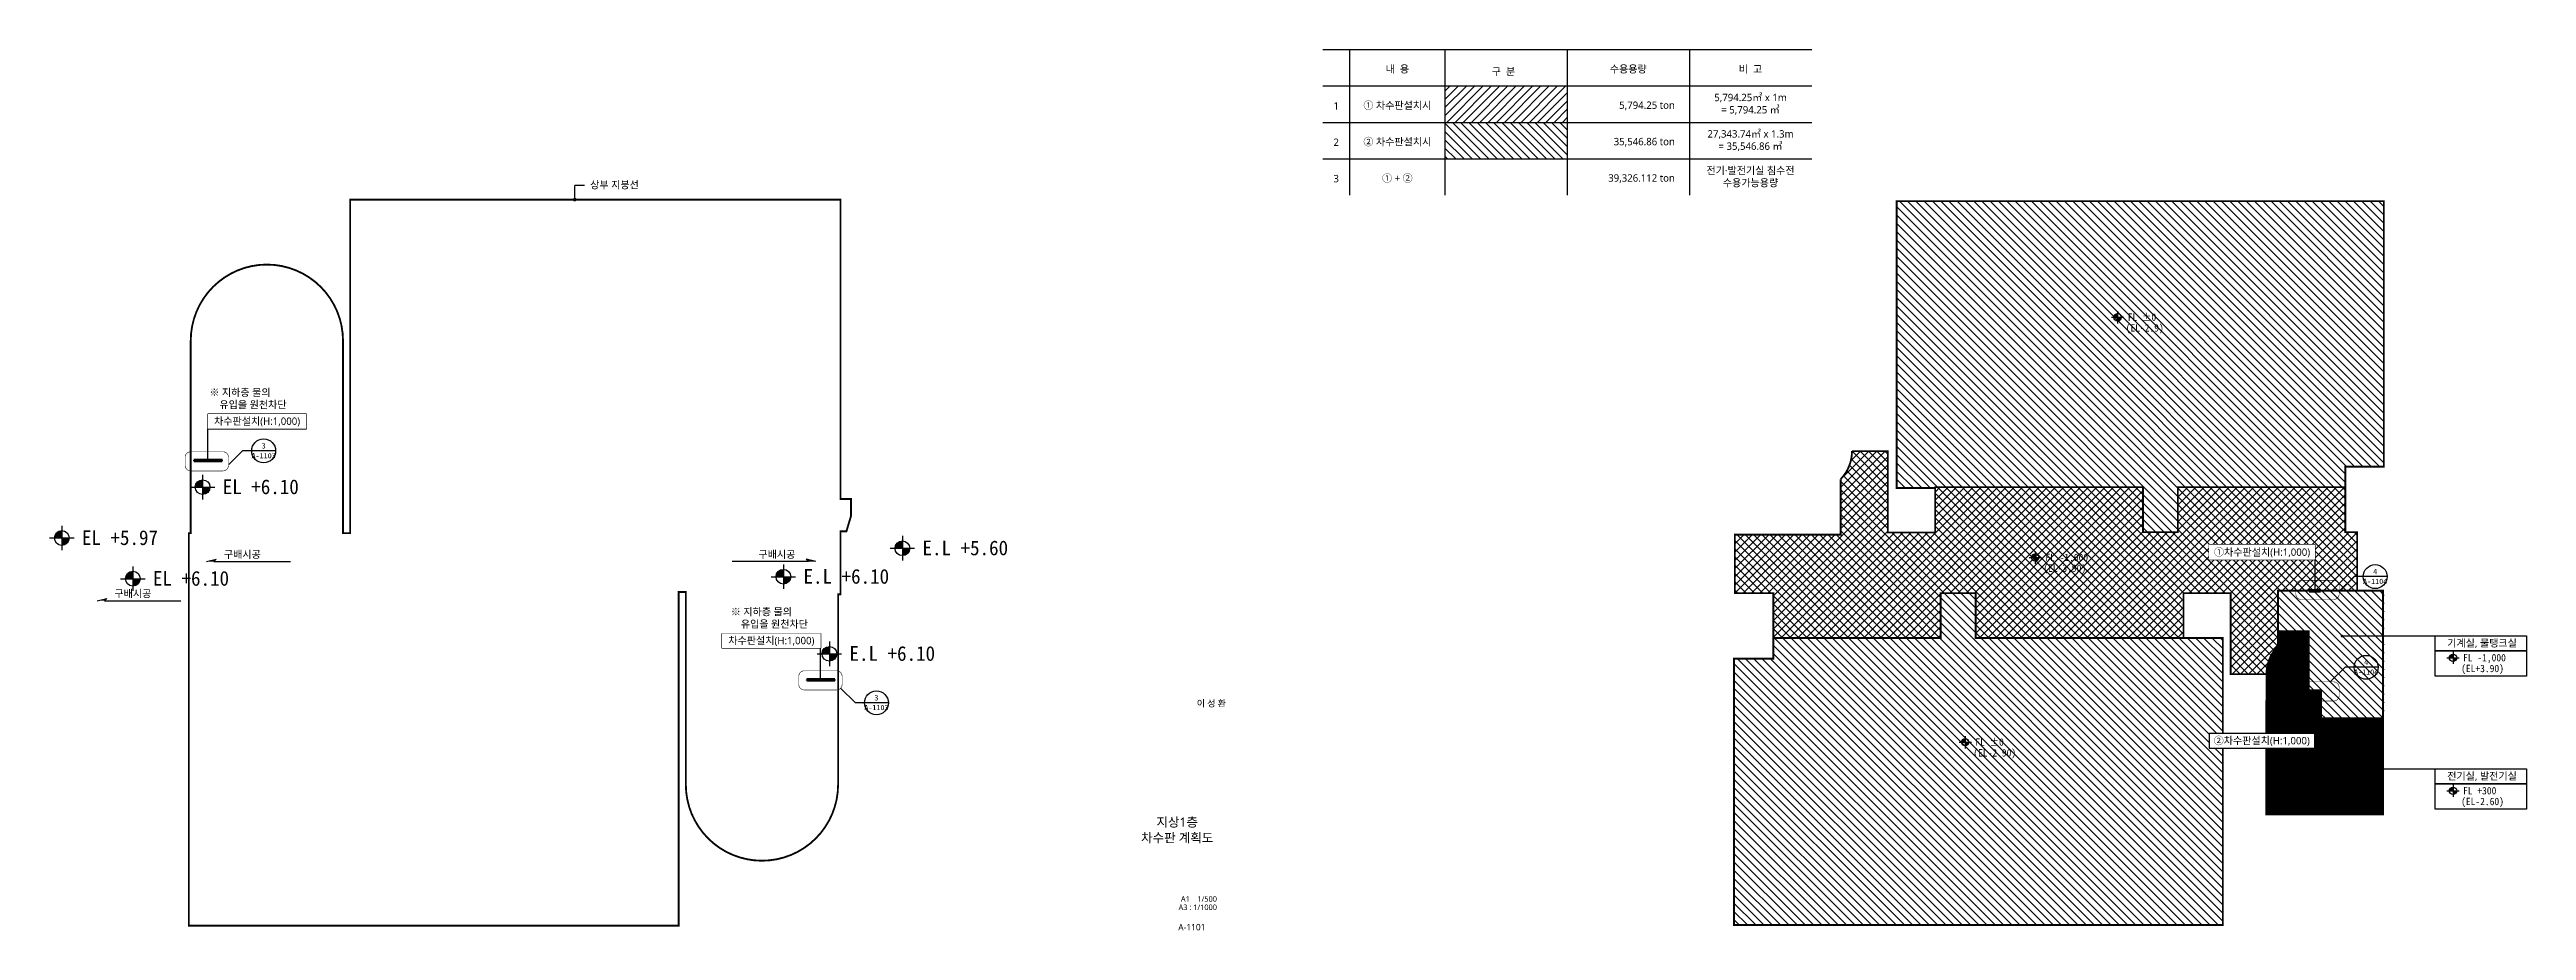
# Model space of a CAD drawing. Header units: millimetres. Extents: x 4892990 to 5673724, y 2128419 to 2381812.
# Drawn here: x 4892990 to 5566388, y 2128419 to 2367795 of the extents above; entities that cross this region are included whole.
import ezdxf
from ezdxf.enums import TextEntityAlignment as Align

# ---------------------------------------------------------------- set-up
doc = ezdxf.new("R2010")
doc.units = ezdxf.units.MM
doc.header["$LTSCALE"] = 1000
doc.header["$PDSIZE"] = -10
doc.linetypes.add('DASHDOTX2', pattern=[2, 1, -0.5, 0, -0.5])
doc.linetypes.add('HIDDEN', pattern=[0.375, 0.25, -0.125])
doc.layers.get('0').update_dxf_attribs({"linetype": 'CONTINUOUS'})
for name, color, linetype, lineweight in [('0-주차구획', 7, 'CONTINUOUS', 25), ('A-BORD-TEXT', 3, 'CONTINUOUS', 25), ('A-MKXS-LEAD', 7, 'CONTINUOUS', 25), ('A-XXXX-HATC', 8, 'CONTINUOUS', 18), ('A-XXXX-SYMB', 7, 'CONTINUOUS', 25), ('A-XXXX-TXT2', 3, 'CONTINUOUS', 25)]:
    doc.layers.add(name, color=color, linetype=linetype, lineweight=lineweight)
for name, color, linetype in [('A-MKXS-MAK2', 3, 'DASHDOTX2'), ('A-MKXS-TEXT2', 7, 'CONTINUOUS'), ('A-XXXX-STL', 3, 'CONTINUOUS')]:
    doc.layers.add(name, color=color, linetype=linetype)
doc.styles.add('돋움체', font='')
doc.styles.add('맑은 고딕', font='malgun.ttf')
doc.styles.add('맑은고딕', font='malgun.ttf')
doc.styles.get('돋움체').set_extended_font_data('DotumChe')

msp = doc.modelspace()

# ---------------------------------------------------------------- texts
at = {"color": 1, "true_color": 0xff0000, "style": '돋움체'}
for s, p in [('EL +6.10', (4940080.85, 2248979.78)), ('EL +5.97', (4901795.94, 2235159.02)), ('E.L +5.60', (5130325.95, 2232371.65)), ('EL +6.10', (4921115.79, 2224101.05)), ('E.L +6.10', (5097975.12, 2224636.24)), ('E.L +6.10', (5110475.24, 2203688.74))]:
    msp.add_text(s, height=4000, dxfattribs=at).set_placement(p, align=Align.MIDDLE_LEFT)
at = {"layer": 'A-BORD-TEXT', "style": '맑은 고딕'}
for s, height, p in [('이 성 환', 1750, (5212825.24, 2189243.32)), ('A3 : 1/1000', 1500, (5210375.96, 2133962.1)), ('A1    1/500', 1500, (5210375.96, 2136229.56)), ('A-1101', 1750, (5207254.96, 2128443.94))]:
    msp.add_text(s, height=height, dxfattribs=at).set_placement(p, align=Align.RIGHT)
for s, p in [('차수판 계획도', (5199569.98, 2153614.65)), ('지상1층', (5199569.98, 2157867.42))]:
    msp.add_text(s, height=2500, dxfattribs=at).set_placement(p, align=Align.MIDDLE_CENTER)
at = {"layer": 'A-MKXS-TEXT2', "style": '돋움체'}
for s, height, p in [('A-1103', 1400, (4951200.62, 2257413.26)), ('3', 1500, (4951200.62, 2260115.53)), ('A-1104', 1400, (5525256.59, 2223280.54)), ('4', 1500, (5525256.59, 2225945.87)), ('4', 1500, (5522808.34, 2201306.27)), ('A-1104', 1400, (5522808.34, 2198640.95)), ('A-1103', 1400, (5117789.69, 2188979.85)), ('3', 1500, (5117789.69, 2191645.18))]:
    msp.add_text(s, height=height, dxfattribs=at).set_placement(p, align=Align.MIDDLE)
at = {"layer": 'A-XXXX-TXT2', "style": '맑은고딕'}
for s, p in [('상부 지붕선', (5046583.16, 2331042.6)), ('기계실, 물탱크실', (5554312.69, 2206512.3)), ('전기실, 발전기실', (5554312.69, 2170371.37))]:
    msp.add_text(s, height=2000, dxfattribs=at).set_placement(p, align=Align.MIDDLE_CENTER)
at = {"layer": 'A-XXXX-TXT2', "style": '돋움체'}
for s, p in [('(EL-2.9)', (5457436.04, 2292152.56)), ('FL %%P0', (5457964.93, 2295077.37)), ('FL -1,000', (5435579.13, 2229792.8)), ('(EL-3.90)', (5435050.25, 2226867.99)), ('FL -1,000', (5549159.2, 2202537.04)), ('(EL+3.90)', (5548630.32, 2199612.23)), ('(EL-2.90)', (5416006.72, 2176685.87)), ('FL %%P0', (5416535.6, 2179610.68)), ('(EL-2.60)', (5548630.32, 2163471.3)), ('FL +300', (5549159.2, 2166396.11))]:
    msp.add_text(s, height=2000, dxfattribs=at).set_placement(p, align=Align.MIDDLE_LEFT)
for p in [(4940395.14, 2229621.73), (5085719.77, 2229621.73), (4910631, 2218950.96)]:
    msp.add_text('구배시공', height=2000, dxfattribs=at).set_placement(p)

# ---------------------------------------------------------------- blocks, each defined once
blk = doc.blocks.new('고정지주위')
at = {"color": 7, "linetype": 'Continuous', "lineweight": 25, "ltscale": 25}
for p, q in [((3938943, -1087239), (3938943, -1087153)), ((3938944, -1087239), (3938944, -1087153)), ((3939006, -1087151), (3938945, -1087151)), ((3938945, -1087152), (3939006, -1087152)), ((3938968, -1087240), (3938945, -1087240)), ((3938968, -1087241), (3938945, -1087241)), ((3938956, -1087168), (3938956, -1087224)), ((3938958, -1087168), (3938958, -1087224)), ((3938964, -1087165), (3938960, -1087165)), ((3938964, -1087166), (3938960, -1087166)), ((3938960, -1087226), (3938964, -1087226)), ((3938960, -1087227), (3938964, -1087227)), ((3938960, -1087261), (3938960, -1087267)), ((3938960, -1087261), (3938990, -1087261)), ((3938963, -1087225), (3938963, -1087215)), ((3938963, -1087215), (3938964, -1087215)), ((3938963, -1087225), (3938964, -1087225)), ((3938964, -1087178), (3938964, -1087161)), ((3938964, -1087175), (3938964, -1087174)), ((3938964, -1087175), (3938964, -1087175)), ((3939002, -1087178), (3938964, -1087178)), ((3938964, -1087186), (3938964, -1087178)), ((3938964, -1087183), (3938964, -1087180)), ((3938964, -1087180), (3938964, -1087180)), ((3938964, -1087183), (3938964, -1087183)), ((3938964, -1087183), (3938964, -1087215)), ((3938974, -1087186), (3938964, -1087186)), ((3938964, -1087210), (3938964, -1087186)), ((3938974, -1087210), (3938964, -1087210)), ((3938964, -1087218), (3938964, -1087210)), ((3938964, -1087215), (3938964, -1087215)), ((3939002, -1087218), (3938964, -1087218)), ((3938964, -1087225), (3938964, -1087218)), ((3938964, -1087271), (3938986, -1087271)), ((3938968, -1087229), (3938968, -1087240)), ((3938998, -1087240), (3938968, -1087240)), ((3938968, -1087240), (3938968, -1087241)), ((3938968, -1087241), (3938998, -1087241)), ((3938997, -1087228), (3938969, -1087228)), ((3938995, -1087154), (3938971, -1087154)), ((3938971, -1087241), (3938971, -1087261)), ((3938980, -1087261), (3938980, -1087241)), ((3938990, -1087267), (3938990, -1087261)), ((3939002, -1087186), (3938991, -1087186)), ((3939002, -1087210), (3938991, -1087210)), ((3938998, -1087229), (3938998, -1087240)), ((3938998, -1087241), (3938998, -1087240)), ((3939006, -1087240), (3938998, -1087240)), ((3939006, -1087241), (3938998, -1087241)), ((3939001, -1087227), (3939006, -1087227)), ((3939002, -1087178), (3939002, -1087161)), ((3939006, -1087165), (3939002, -1087165)), ((3939006, -1087166), (3939002, -1087166)), ((3939002, -1087186), (3939002, -1087178)), ((3939002, -1087210), (3939002, -1087186)), ((3939002, -1087218), (3939002, -1087210)), ((3939002, -1087225), (3939002, -1087218)), ((3939002, -1087226), (3939006, -1087226)), ((3939006, -1087153), (3939006, -1087164)), ((3939006, -1087228), (3939006, -1087239)), ((3939008, -1087153), (3939008, -1087164)), ((3939008, -1087228), (3939008, -1087239))]:
    blk.add_line(p, q, dxfattribs=at)
at = {"color": 8, "linetype": 'Continuous', "lineweight": 25, "ltscale": 25}
blk.add_line((3938990, -1087267), (3938960, -1087267), dxfattribs=at)
at = {"color": 7, "linetype": 'Continuous', "lineweight": 25, "ltscale": 625}
for centre, radius in [((3938983, -1087198), 15), ((3938983, -1087198), 11), ((3938983, -1087162), 4), ((3938983, -1087162), 3)]:
    blk.add_circle(centre, radius, dxfattribs=at)
for centre, radius, start, end in [((3938945, -1087153), 2, 90, 180), ((3938945, -1087239), 2, 180, 270), ((3938945, -1087153), 0.8, 90, 180), ((3938945, -1087239), 0.8, 180, 270), ((3938960, -1087168), 3.2, 90, 180), ((3938960, -1087224), 3.2, 180, 270), ((3938960, -1087168), 2, 90, 180), ((3938960, -1087224), 2, 180, 270), ((3938964, -1087267), 4, 180, 270), ((3938971, -1087161), 7, 90, 180), ((3938971, -1087225), 7, 180, 244.623066), ((3938969, -1087229), 1, 90, 180), ((3938986, -1087267), 4, 270, 0), ((3938995, -1087161), 7, 0, 90), ((3938997, -1087229), 1, 0, 90), ((3938995, -1087225), 7, 295.376934, 0), ((3939006, -1087153), 2, 0, 90), ((3939006, -1087153), 0.8, 0, 90), ((3939006, -1087164), 0.8, 270, 0), ((3939006, -1087164), 2, 270, 0), ((3939006, -1087228), 2, 0, 90), ((3939006, -1087228), 0.8, 0, 90), ((3939006, -1087239), 0.8, 270, 0), ((3939006, -1087239), 2, 270, 0)]:
    blk.add_arc(centre, radius, start, end, dxfattribs=at)
blk = doc.blocks.new('비고정지주(윗면)')
at = {"color": 7, "linetype": 'Continuous', "lineweight": 25, "ltscale": 30}
for p, q in [((3942240, -1086530), (3942240, -1086521)), ((3942240, -1086608), (3942240, -1086599)), ((3942241, -1086519), (3942305, -1086519)), ((3942258, -1086531), (3942241, -1086531)), ((3942241, -1086597), (3942258, -1086597)), ((3942258, -1086609), (3942241, -1086609)), ((3942253, -1086620), (3942253, -1086624)), ((3942277, -1086620), (3942253, -1086620)), ((3942273, -1086628), (3942257, -1086628)), ((3942258, -1086527), (3942258, -1086546)), ((3942282, -1086546), (3942258, -1086546)), ((3942258, -1086546), (3942258, -1086550)), ((3942282, -1086550), (3942258, -1086550)), ((3942258, -1086550), (3942258, -1086553)), ((3942258, -1086553), (3942258, -1086576)), ((3942258, -1086576), (3942258, -1086579)), ((3942282, -1086579), (3942258, -1086579)), ((3942258, -1086579), (3942258, -1086583)), ((3942282, -1086583), (3942258, -1086583)), ((3942258, -1086583), (3942258, -1086601)), ((3942258, -1086605), (3942258, -1086609)), ((3942282, -1086609), (3942258, -1086609)), ((3942282, -1086609), (3942258, -1086609)), ((3942258, -1086609), (3942258, -1086609)), ((3942261, -1086609), (3942261, -1086620)), ((3942278, -1086523), (3942262, -1086523)), ((3942278, -1086601), (3942262, -1086601)), ((3942269, -1086620), (3942269, -1086609)), ((3942277, -1086624), (3942277, -1086620)), ((3942282, -1086527), (3942282, -1086546)), ((3942288, -1086531), (3942282, -1086531)), ((3942282, -1086546), (3942283, -1086546)), ((3942282, -1086546), (3942282, -1086550)), ((3942282, -1086548), (3942285, -1086547)), ((3942282, -1086549), (3942282, -1086549)), ((3942282, -1086550), (3942282, -1086553)), ((3942285, -1086551), (3942282, -1086551)), ((3942282, -1086553), (3942282, -1086576)), ((3942282, -1086554), (3942285, -1086554)), ((3942282, -1086576), (3942282, -1086579)), ((3942282, -1086579), (3942282, -1086583)), ((3942282, -1086580), (3942285, -1086580)), ((3942282, -1086583), (3942282, -1086601)), ((3942284, -1086596), (3942282, -1086596)), ((3942282, -1086597), (3942288, -1086597)), ((3942282, -1086605), (3942282, -1086609)), ((3942305, -1086609), (3942282, -1086609)), ((3942282, -1086609), (3942282, -1086609)), ((3942284, -1086596), (3942284, -1086580)), ((3942285, -1086554), (3942285, -1086551)), ((3942285, -1086554), (3942285, -1086561)), ((3942285, -1086568), (3942285, -1086580)), ((3942305, -1086561), (3942286, -1086561)), ((3942286, -1086568), (3942305, -1086568)), ((3942290, -1086561), (3942290, -1086533)), ((3942290, -1086596), (3942290, -1086568)), ((3942305, -1086519), (3942305, -1086556)), ((3942368, -1086519), (3942305, -1086519)), ((3942324, -1086561), (3942305, -1086561)), ((3942305, -1086568), (3942324, -1086568)), ((3942305, -1086572), (3942305, -1086609)), ((3942305, -1086609), (3942328, -1086609)), ((3942320, -1086561), (3942320, -1086533)), ((3942320, -1086596), (3942320, -1086568)), ((3942321, -1086531), (3942328, -1086531)), ((3942328, -1086597), (3942321, -1086597)), ((3942326, -1086596), (3942326, -1086579)), ((3942326, -1086579), (3942328, -1086579)), ((3942326, -1086596), (3942328, -1086596)), ((3942328, -1086527), (3942328, -1086546)), ((3942328, -1086546), (3942352, -1086546)), ((3942328, -1086546), (3942328, -1086550)), ((3942328, -1086550), (3942352, -1086550)), ((3942328, -1086550), (3942328, -1086553)), ((3942328, -1086553), (3942328, -1086576)), ((3942328, -1086576), (3942328, -1086579)), ((3942328, -1086579), (3942352, -1086579)), ((3942328, -1086579), (3942328, -1086583)), ((3942328, -1086583), (3942352, -1086583)), ((3942328, -1086583), (3942328, -1086601)), ((3942328, -1086605), (3942328, -1086609)), ((3942328, -1086609), (3942352, -1086609)), ((3942328, -1086609), (3942352, -1086609)), ((3942328, -1086609), (3942328, -1086609)), ((3942332, -1086523), (3942348, -1086523)), ((3942332, -1086601), (3942348, -1086601)), ((3942333, -1086620), (3942333, -1086624)), ((3942333, -1086620), (3942357, -1086620)), ((3942337, -1086628), (3942353, -1086628)), ((3942341, -1086609), (3942341, -1086620)), ((3942349, -1086620), (3942349, -1086609)), ((3942352, -1086527), (3942352, -1086546)), ((3942352, -1086531), (3942368, -1086531)), ((3942352, -1086546), (3942352, -1086550)), ((3942352, -1086550), (3942352, -1086553)), ((3942352, -1086553), (3942352, -1086576)), ((3942352, -1086576), (3942352, -1086579)), ((3942352, -1086579), (3942352, -1086583)), ((3942352, -1086583), (3942352, -1086601)), ((3942368, -1086597), (3942352, -1086597)), ((3942352, -1086605), (3942352, -1086609)), ((3942352, -1086609), (3942368, -1086609)), ((3942352, -1086609), (3942352, -1086609)), ((3942357, -1086624), (3942357, -1086620)), ((3942370, -1086530), (3942370, -1086521)), ((3942370, -1086608), (3942370, -1086599))]:
    blk.add_line(p, q, dxfattribs=at)
at = {"color": 8, "linetype": 'Continuous', "lineweight": 25, "ltscale": 30}
for p, q in [((3942277, -1086624), (3942253, -1086624)), ((3942265, -1086553), (3942258, -1086553)), ((3942265, -1086576), (3942258, -1086576)), ((3942282, -1086553), (3942274, -1086553)), ((3942282, -1086576), (3942274, -1086576)), ((3942305, -1086561), (3942305, -1086568)), ((3942328, -1086553), (3942335, -1086553)), ((3942328, -1086576), (3942335, -1086576)), ((3942333, -1086624), (3942357, -1086624)), ((3942344, -1086553), (3942352, -1086553)), ((3942344, -1086576), (3942352, -1086576))]:
    blk.add_line(p, q, dxfattribs=at)
at = {"color": 7, "linetype": 'Continuous', "lineweight": 25, "ltscale": 30, "flags": 128}
for points in [[(3942282, -1086546), (3942283, -1086546), (3942283, -1086546)], [(3942284, -1086544), (3942284, -1086543), (3942284, -1086533)], [(3942328, -1086578), (3942328, -1086578), (3942327, -1086579)], [(3942327, -1086579), (3942328, -1086578), (3942328, -1086578)]]:
    blk.add_lwpolyline(points, dxfattribs=at)
at = {"color": 8, "linetype": 'Continuous', "lineweight": 25, "ltscale": 30, "flags": 128}
for points in [[(3942282, -1086546), (3942282, -1086546), (3942283, -1086546)], [(3942284, -1086597), (3942284, -1086597), (3942284, -1086596)], [(3942325, -1086531), (3942325, -1086532), (3942325, -1086533)]]:
    blk.add_lwpolyline(points, dxfattribs=at)
at = {"color": 7, "linetype": 'Continuous', "lineweight": 25, "ltscale": 900}
for centre, radius in [((3942270, -1086564), 12), ((3942270, -1086564), 8), ((3942270, -1086527), 1.2), ((3942340, -1086564), 12), ((3942340, -1086564), 8), ((3942340, -1086527), 2)]:
    blk.add_circle(centre, radius, dxfattribs=at)
for centre, radius, start, end in [((3942241, -1086521), 1.6, 90, 180), ((3942241, -1086530), 1.6, 180, 270), ((3942241, -1086599), 1.6, 90, 180), ((3942241, -1086608), 1.6, 180, 270), ((3942257, -1086624), 4, 180, 270), ((3942262, -1086527), 4, 90, 180), ((3942262, -1086605), 4, 90, 180), ((3942262, -1086601), 4, 180, 203.578178), ((3942273, -1086624), 4, 270, 0), ((3942278, -1086527), 4, 0, 90), ((3942278, -1086605), 4, 0, 90), ((3942278, -1086601), 4, 336.421822, 0), ((3942204, -1086553), 80.8, 4.370203, 15.793369), ((3942270, -1086542), 15.7, 339.569146, 39.789403), ((3942186, -1086546), 96.4, 359.960234, 7.748573), ((3942302, -1086564), 24, 120, 146.44269), ((3942282, -1086545), 4, 270, 318.572348), ((3942286, -1086564), 3.2, 90, 270), ((3942267, -1086585), 19.4, 321.442827, 2.727177), ((3942305, -1086570), 54.2, 67.850245, 112.149755), ((3942305, -1086569), 54, 89.962672, 112.187083), ((3942222, -1086536), 62.3, 352.484606, 4.253408), ((3942302, -1086564), 24, 220.872452, 240), ((3942282, -1086584), 4, 0, 65.623028), ((3942214, -1086595), 70.3, 359.149473, 9.154869), ((3942241, -1086594), 43.6, 354.869394, 13.043148), ((3942305, -1086559), 54, 247.812917, 270.037328), ((3942305, -1086559), 54.2, 247.850245, 292.149755), ((3942302, -1086564), 16, 138.590378, 168.463041), ((3942302, -1086564), 16, 191.536959, 221.409622), ((3942288, -1086533), 1.6, 0, 90), ((3942288, -1086596), 1.6, 270, 0), ((3942305, -1086564), 8, 23.578178, 156.421822), ((3942305, -1086564), 8, 203.578178, 270), ((3942305, -1086564), 6.95, 27.414383, 152.585617), ((3942305, -1086564), 6.95, 207.414383, 270), ((3942305, -1086569), 54, 67.812917, 90.037328), ((3942305, -1086564), 8, 270, 336.421822), ((3942305, -1086564), 6.95, 270, 332.585617), ((3942305, -1086559), 54, 269.962672, 292.187083), ((3942321, -1086533), 1.6, 90, 180), ((3942308, -1086564), 24, 33.55731, 60), ((3942308, -1086564), 16, 11.536959, 41.409622), ((3942308, -1086564), 16, 318.590378, 348.463041), ((3942308, -1086564), 24, 300, 319.127548), ((3942321, -1086596), 1.6, 180, 270), ((3942343, -1086544), 19.4, 141.442827, 182.727177), ((3942327, -1086545), 4, 180, 272.880471), ((3942336, -1086588), 12.4, 143.864407, 228.838146), ((3942324, -1086564), 3.2, 270, 90), ((3942351, -1086535), 26, 172.937374, 207.793103), ((3942357, -1086534), 31.8, 178.1913, 204.032291), ((3942395, -1086595), 70.3, 170.845131, 180.850527), ((3942368, -1086594), 43.6, 166.956852, 185.130606), ((3942332, -1086527), 4, 90, 180), ((3942332, -1086601), 4, 180, 203.578178), ((3942332, -1086605), 4, 90, 180), ((3942337, -1086624), 4, 180, 270), ((3942348, -1086527), 4, 0, 90), ((3942348, -1086605), 4, 0, 90), ((3942348, -1086601), 4, 336.421822, 0), ((3942353, -1086624), 4, 270, 0), ((3942368, -1086521), 1.6, 0, 90), ((3942368, -1086530), 1.6, 270, 0), ((3942368, -1086599), 1.6, 0, 90), ((3942368, -1086608), 1.6, 270, 0)]:
    blk.add_arc(centre, radius, start, end, dxfattribs=at)
at = {"color": 8, "linetype": 'Continuous', "lineweight": 25, "ltscale": 900}
for centre, radius, start, end in [((3942212, -1086537), 72.2, 354.361233, 4.091666), ((3942193, -1086596), 91.5, 359.937922, 7.264606), ((3942360, -1086533), 34.5, 179.336631, 202.348666), ((3942377, -1086593), 51.5, 170.302034, 184.864067)]:
    blk.add_arc(centre, radius, start, end, dxfattribs=at)
blk = doc.blocks.new('차수판 7800')
at = {"layer": 'A-XXXX-STL', "linetype": 'Continuous', "lineweight": 25, "ltscale": 30}
for p, q in [((1330192, 1325913), (1330197, 1325913)), ((1330192, 1325909), (1330192, 1325907)), ((1330197, 1325909), (1330192, 1325909)), ((1330192, 1325907), (1330192, 1325906)), ((1332741, 1325907), (1330192, 1325907)), ((1330192, 1325907), (1330210, 1325907)), ((1330192, 1325906), (1332741, 1325906)), ((1330192, 1325906), (1330192, 1325878)), ((1330192, 1325906), (1330193, 1325906)), ((1330192, 1325878), (1330192, 1325877)), ((1332741, 1325878), (1330192, 1325878)), ((1330193, 1325878), (1330192, 1325878)), ((1332741, 1325877), (1330192, 1325877)), ((1330192, 1325877), (1332741, 1325877)), ((1330221, 1325906), (1330193, 1325906)), ((1330193, 1325906), (1330193, 1325878)), ((1330193, 1325878), (1330221, 1325878)), ((1330194, 1325915), (1330207, 1325915)), ((1330194, 1325879), (1330194, 1325905)), ((1330194, 1325905), (1330220, 1325905)), ((1330220, 1325879), (1330194, 1325879)), ((1330197, 1325913), (1330197, 1325909)), ((1330200, 1325926), (1330200, 1325925)), ((1330201, 1325926), (1330200, 1325926)), ((1330201, 1325925), (1330201, 1325926)), ((1330205, 1325913), (1330210, 1325913)), ((1330205, 1325909), (1330205, 1325913)), ((1330210, 1325909), (1330205, 1325909)), ((1330210, 1325907), (1330210, 1325909)), ((1330220, 1325905), (1330220, 1325879)), ((1330221, 1325878), (1330221, 1325906)), ((1332712, 1325906), (1332740, 1325906)), ((1332712, 1325878), (1332712, 1325906)), ((1332740, 1325878), (1332712, 1325878)), ((1332713, 1325905), (1332713, 1325879)), ((1332739, 1325905), (1332713, 1325905)), ((1332713, 1325879), (1332739, 1325879)), ((1332728, 1325913), (1332723, 1325913)), ((1332723, 1325909), (1332728, 1325909)), ((1332723, 1325907), (1332723, 1325909)), ((1332741, 1325907), (1332723, 1325907)), ((1332738, 1325915), (1332726, 1325915)), ((1332728, 1325909), (1332728, 1325913)), ((1332732, 1325925), (1332732, 1325926)), ((1332732, 1325926), (1332732, 1325925)), ((1332732, 1325926), (1332732, 1325926)), ((1332736, 1325913), (1332736, 1325909)), ((1332741, 1325913), (1332736, 1325913)), ((1332736, 1325909), (1332741, 1325909)), ((1332739, 1325879), (1332739, 1325905)), ((1332740, 1325906), (1332740, 1325878)), ((1332741, 1325906), (1332740, 1325906)), ((1332740, 1325878), (1332741, 1325878)), ((1332741, 1325909), (1332741, 1325907)), ((1332741, 1325907), (1332741, 1325906)), ((1332741, 1325906), (1332741, 1325878)), ((1332741, 1325878), (1332741, 1325877)), ((1332793, 1325913), (1332798, 1325913)), ((1332793, 1325909), (1332793, 1325907)), ((1332798, 1325909), (1332793, 1325909)), ((1332793, 1325907), (1332793, 1325906)), ((1335342, 1325907), (1332793, 1325907)), ((1332793, 1325907), (1332811, 1325907)), ((1332793, 1325906), (1335342, 1325906)), ((1332793, 1325906), (1332793, 1325878)), ((1332793, 1325906), (1332794, 1325906)), ((1332793, 1325878), (1332793, 1325877)), ((1335342, 1325878), (1332793, 1325878)), ((1332794, 1325878), (1332793, 1325878)), ((1335342, 1325877), (1332793, 1325877)), ((1332793, 1325877), (1335342, 1325877)), ((1332822, 1325906), (1332794, 1325906)), ((1332794, 1325906), (1332794, 1325878)), ((1332794, 1325878), (1332822, 1325878)), ((1332795, 1325879), (1332795, 1325905)), ((1332795, 1325905), (1332821, 1325905)), ((1332821, 1325879), (1332795, 1325879)), ((1332796, 1325915), (1332808, 1325915)), ((1332798, 1325913), (1332798, 1325909)), ((1332802, 1325925), (1332802, 1325926)), ((1332802, 1325926), (1332802, 1325925)), ((1332802, 1325926), (1332802, 1325926)), ((1332806, 1325913), (1332811, 1325913)), ((1332806, 1325909), (1332806, 1325913)), ((1332811, 1325909), (1332806, 1325909)), ((1332811, 1325907), (1332811, 1325909)), ((1332821, 1325905), (1332821, 1325879)), ((1332822, 1325878), (1332822, 1325906)), ((1335313, 1325906), (1335341, 1325906)), ((1335313, 1325878), (1335313, 1325906)), ((1335341, 1325878), (1335313, 1325878)), ((1335314, 1325905), (1335314, 1325879)), ((1335340, 1325905), (1335314, 1325905)), ((1335314, 1325879), (1335340, 1325879)), ((1335329, 1325913), (1335324, 1325913)), ((1335324, 1325909), (1335329, 1325909)), ((1335324, 1325907), (1335324, 1325909)), ((1335342, 1325907), (1335324, 1325907)), ((1335340, 1325915), (1335327, 1325915)), ((1335329, 1325909), (1335329, 1325913)), ((1335333, 1325925), (1335333, 1325926)), ((1335333, 1325926), (1335334, 1325926)), ((1335334, 1325926), (1335334, 1325925)), ((1335337, 1325913), (1335337, 1325909)), ((1335342, 1325913), (1335337, 1325913)), ((1335337, 1325909), (1335342, 1325909)), ((1335340, 1325879), (1335340, 1325905)), ((1335341, 1325906), (1335341, 1325878)), ((1335342, 1325906), (1335341, 1325906)), ((1335341, 1325878), (1335342, 1325878)), ((1335342, 1325909), (1335342, 1325907)), ((1335342, 1325907), (1335342, 1325906)), ((1335342, 1325906), (1335342, 1325878)), ((1335342, 1325878), (1335342, 1325877)), ((1335393, 1325913), (1335398, 1325913)), ((1335393, 1325909), (1335393, 1325907)), ((1335398, 1325909), (1335393, 1325909)), ((1335393, 1325907), (1335393, 1325906)), ((1337967, 1325907), (1335393, 1325907)), ((1335393, 1325907), (1335411, 1325907)), ((1335393, 1325906), (1337967, 1325906)), ((1335393, 1325906), (1335393, 1325878)), ((1335393, 1325906), (1335394, 1325906)), ((1335393, 1325878), (1335393, 1325877)), ((1337967, 1325878), (1335393, 1325878)), ((1335394, 1325878), (1335393, 1325878)), ((1337967, 1325877), (1335393, 1325877)), ((1335393, 1325877), (1337967, 1325877)), ((1335422, 1325906), (1335394, 1325906)), ((1335394, 1325906), (1335394, 1325878)), ((1335394, 1325878), (1335422, 1325878)), ((1335395, 1325879), (1335395, 1325905)), ((1335395, 1325905), (1335421, 1325905)), ((1335421, 1325879), (1335395, 1325879)), ((1335396, 1325915), (1335408, 1325915)), ((1335398, 1325913), (1335398, 1325909)), ((1335402, 1325925), (1335402, 1325926)), ((1335402, 1325926), (1335402, 1325925)), ((1335402, 1325926), (1335402, 1325926)), ((1335406, 1325913), (1335411, 1325913)), ((1335406, 1325909), (1335406, 1325913)), ((1335411, 1325909), (1335406, 1325909)), ((1335411, 1325907), (1335411, 1325909)), ((1335421, 1325905), (1335421, 1325879)), ((1335422, 1325878), (1335422, 1325906)), ((1337914, 1325906), (1337942, 1325906)), ((1337914, 1325878), (1337914, 1325906)), ((1337942, 1325878), (1337914, 1325878)), ((1337915, 1325905), (1337915, 1325879)), ((1337941, 1325905), (1337915, 1325905)), ((1337915, 1325879), (1337941, 1325879)), ((1337930, 1325913), (1337926, 1325913)), ((1337926, 1325909), (1337930, 1325909)), ((1337926, 1325907), (1337926, 1325909)), ((1337943, 1325907), (1337926, 1325907)), ((1337941, 1325915), (1337928, 1325915)), ((1337930, 1325909), (1337930, 1325913)), ((1337934, 1325925), (1337934, 1325926)), ((1337934, 1325926), (1337935, 1325926)), ((1337935, 1325926), (1337935, 1325925)), ((1337938, 1325913), (1337938, 1325909)), ((1337943, 1325913), (1337938, 1325913)), ((1337938, 1325909), (1337943, 1325909)), ((1337941, 1325879), (1337941, 1325905)), ((1337942, 1325906), (1337942, 1325878)), ((1337943, 1325906), (1337942, 1325906)), ((1337942, 1325878), (1337943, 1325878)), ((1337943, 1325909), (1337943, 1325907)), ((1337943, 1325907), (1337943, 1325906)), ((1337943, 1325906), (1337943, 1325878)), ((1337943, 1325878), (1337943, 1325877))]:
    blk.add_line(p, q, dxfattribs=at)
for centre, radius, start, end in [((1330209, 1325910), 17.2, 119.807394, 170), ((1330204, 1325915), 9.81, 110.351022, 180), ((1330193, 1325910), 17.2, 10, 60.192606), ((1330197, 1325915), 9.81, 0, 69.648978), ((1332740, 1325910), 17.2, 119.807394, 170), ((1332735, 1325915), 9.81, 110.351022, 180), ((1332724, 1325910), 17.2, 10, 60.192606), ((1332729, 1325915), 9.81, 0, 69.648978), ((1332810, 1325910), 17.2, 119.807394, 170), ((1332805, 1325915), 9.81, 110.351022, 180), ((1332794, 1325910), 17.2, 10, 60.192606), ((1332799, 1325915), 9.81, 0, 69.648978), ((1335341, 1325910), 17.2, 119.807394, 170), ((1335337, 1325915), 9.81, 110.351022, 180), ((1335330, 1325915), 9.81, 0, 69.648978), ((1335325, 1325910), 17.2, 10, 60.192606), ((1335410, 1325910), 17.2, 119.807394, 170), ((1335405, 1325915), 9.81, 110.351022, 180), ((1335394, 1325910), 17.2, 10, 60.192606), ((1335399, 1325915), 9.81, 0, 69.648978), ((1337943, 1325910), 17.2, 119.807394, 170), ((1337938, 1325915), 9.81, 110.351022, 180), ((1337931, 1325915), 9.81, 0, 69.648978), ((1337926, 1325910), 17.2, 10, 60.192606)]:
    blk.add_arc(centre, radius, start, end, dxfattribs=at)
at = {"layer": 'A-XXXX-STL'}
for p in [(1332767, 1325894), (1335367, 1325894)]:
    blk.add_point(p, dxfattribs=at)
for name, p in [('고정지주위', (-2608776, 2413090)), ('비고정지주(윗면)', (-2609538, 2412458)), ('비고정지주(윗면)', (-2606938, 2412458))]:
    blk.add_blockref(name, p, dxfattribs=at)
at = {"layer": 'A-XXXX-STL', "xscale": -1}
blk.add_blockref('고정지주위', (5276911, 2413090), dxfattribs=at)
blk = doc.blocks.new('차수판 3150')
at = {"linetype": 'Continuous', "lineweight": 25, "ltscale": 25}
for p, q in [((1686458, 1530398), (1686458, 1530484)), ((1686459, 1530398), (1686459, 1530484)), ((1686521, 1530486), (1686460, 1530486)), ((1686460, 1530485), (1686521, 1530485)), ((1686483, 1530397), (1686460, 1530397)), ((1686483, 1530396), (1686460, 1530396)), ((1686472, 1530469), (1686472, 1530413)), ((1686473, 1530469), (1686473, 1530413)), ((1686479, 1530472), (1686475, 1530472)), ((1686479, 1530471), (1686475, 1530471)), ((1686475, 1530411), (1686479, 1530411)), ((1686475, 1530410), (1686479, 1530410)), ((1686475, 1530376), (1686475, 1530370)), ((1686475, 1530376), (1686505, 1530376)), ((1686505, 1530370), (1686475, 1530370)), ((1686478, 1530412), (1686478, 1530422)), ((1686478, 1530422), (1686479, 1530422)), ((1686478, 1530412), (1686479, 1530412)), ((1686479, 1530459), (1686479, 1530476)), ((1686479, 1530462), (1686479, 1530463)), ((1686479, 1530462), (1686479, 1530462)), ((1686517, 1530459), (1686479, 1530459)), ((1686479, 1530451), (1686479, 1530459)), ((1686479, 1530454), (1686479, 1530457)), ((1686479, 1530457), (1686479, 1530457)), ((1686479, 1530454), (1686479, 1530454)), ((1686479, 1530454), (1686479, 1530422)), ((1686489, 1530451), (1686479, 1530451)), ((1686479, 1530427), (1686479, 1530451)), ((1686489, 1530427), (1686479, 1530427)), ((1686479, 1530419), (1686479, 1530427)), ((1686479, 1530422), (1686479, 1530422)), ((1686517, 1530419), (1686479, 1530419)), ((1686479, 1530412), (1686479, 1530419)), ((1686479, 1530366), (1686501, 1530366)), ((1686483, 1530408), (1686483, 1530397)), ((1686513, 1530397), (1686483, 1530397)), ((1686483, 1530397), (1686483, 1530396)), ((1686483, 1530396), (1686513, 1530396)), ((1686512, 1530409), (1686484, 1530409)), ((1686510, 1530483), (1686486, 1530483)), ((1686486, 1530396), (1686486, 1530376)), ((1686495, 1530376), (1686495, 1530396)), ((1686505, 1530370), (1686505, 1530376)), ((1686517, 1530451), (1686506, 1530451)), ((1686517, 1530427), (1686506, 1530427)), ((1686513, 1530408), (1686513, 1530397)), ((1686513, 1530396), (1686513, 1530397)), ((1686521, 1530397), (1686513, 1530397)), ((1686521, 1530396), (1686513, 1530396)), ((1686516, 1530410), (1686521, 1530410)), ((1686517, 1530459), (1686517, 1530476)), ((1686521, 1530472), (1686517, 1530472)), ((1686521, 1530471), (1686517, 1530471)), ((1686517, 1530451), (1686517, 1530459)), ((1686517, 1530427), (1686517, 1530451)), ((1686517, 1530419), (1686517, 1530427)), ((1686517, 1530412), (1686517, 1530419)), ((1686517, 1530411), (1686521, 1530411)), ((1686522, 1530484), (1686522, 1530473)), ((1686522, 1530409), (1686522, 1530398)), ((1686523, 1530484), (1686523, 1530473)), ((1686523, 1530409), (1686523, 1530398)), ((1689543, 1530484), (1689543, 1530473)), ((1689543, 1530409), (1689543, 1530398)), ((1689544, 1530484), (1689544, 1530473)), ((1689544, 1530409), (1689544, 1530398)), ((1689545, 1530486), (1689606, 1530486)), ((1689606, 1530485), (1689545, 1530485)), ((1689545, 1530472), (1689549, 1530472)), ((1689545, 1530471), (1689549, 1530471)), ((1689549, 1530411), (1689545, 1530411)), ((1689549, 1530410), (1689545, 1530410)), ((1689545, 1530397), (1689553, 1530397)), ((1689545, 1530396), (1689553, 1530396)), ((1689549, 1530459), (1689549, 1530476)), ((1689549, 1530459), (1689587, 1530459)), ((1689549, 1530451), (1689549, 1530459)), ((1689549, 1530451), (1689559, 1530451)), ((1689549, 1530427), (1689549, 1530451)), ((1689549, 1530427), (1689559, 1530427)), ((1689549, 1530419), (1689549, 1530427)), ((1689549, 1530419), (1689587, 1530419)), ((1689549, 1530412), (1689549, 1530419)), ((1689553, 1530408), (1689553, 1530397)), ((1689553, 1530397), (1689583, 1530397)), ((1689553, 1530396), (1689553, 1530397)), ((1689583, 1530396), (1689553, 1530396)), ((1689554, 1530409), (1689582, 1530409)), ((1689556, 1530483), (1689580, 1530483)), ((1689560, 1530370), (1689560, 1530376)), ((1689590, 1530376), (1689560, 1530376)), ((1689560, 1530370), (1689590, 1530370)), ((1689586, 1530366), (1689564, 1530366)), ((1689571, 1530376), (1689571, 1530396)), ((1689576, 1530451), (1689587, 1530451)), ((1689576, 1530427), (1689587, 1530427)), ((1689580, 1530396), (1689580, 1530376)), ((1689583, 1530408), (1689583, 1530397)), ((1689583, 1530397), (1689583, 1530396)), ((1689583, 1530397), (1689606, 1530397)), ((1689583, 1530396), (1689606, 1530396)), ((1689591, 1530410), (1689586, 1530410)), ((1689587, 1530459), (1689587, 1530476)), ((1689587, 1530472), (1689591, 1530472)), ((1689587, 1530471), (1689591, 1530471)), ((1689587, 1530462), (1689587, 1530463)), ((1689587, 1530462), (1689587, 1530462)), ((1689587, 1530451), (1689587, 1530459)), ((1689587, 1530454), (1689587, 1530457)), ((1689587, 1530457), (1689587, 1530457)), ((1689587, 1530454), (1689587, 1530454)), ((1689587, 1530454), (1689587, 1530422)), ((1689587, 1530427), (1689587, 1530451)), ((1689587, 1530419), (1689587, 1530427)), ((1689587, 1530422), (1689587, 1530422)), ((1689588, 1530422), (1689587, 1530422)), ((1689587, 1530412), (1689587, 1530419)), ((1689588, 1530412), (1689587, 1530412)), ((1689591, 1530411), (1689587, 1530411)), ((1689588, 1530412), (1689588, 1530422)), ((1689590, 1530376), (1689590, 1530370)), ((1689593, 1530469), (1689593, 1530413)), ((1689594, 1530469), (1689594, 1530413)), ((1689607, 1530398), (1689607, 1530484)), ((1689608, 1530398), (1689608, 1530484))]:
    blk.add_line(p, q, dxfattribs=at)
at = {"linetype": 'Continuous', "lineweight": 25, "ltscale": 30}
for p, q in [((1686483, 1530463), (1686488, 1530462)), ((1686483, 1530463), (1686488, 1530462)), ((1686483, 1530459), (1686483, 1530456)), ((1686488, 1530459), (1686483, 1530459)), ((1686483, 1530459), (1686483, 1530456)), ((1686488, 1530459), (1686483, 1530459)), ((1686483, 1530456), (1686483, 1530455)), ((1686483, 1530456), (1686500, 1530456)), ((1686483, 1530456), (1686483, 1530455)), ((1686483, 1530456), (1686500, 1530456)), ((1686483, 1530455), (1686483, 1530427)), ((1686483, 1530455), (1686484, 1530455)), ((1686483, 1530455), (1686483, 1530427)), ((1686483, 1530455), (1686484, 1530455)), ((1686483, 1530427), (1686483, 1530426)), ((1686484, 1530427), (1686483, 1530427)), ((1686483, 1530427), (1686483, 1530426)), ((1686484, 1530427), (1686483, 1530427)), ((1686512, 1530455), (1686484, 1530455)), ((1686484, 1530455), (1686484, 1530427)), ((1686512, 1530455), (1686484, 1530455)), ((1686484, 1530455), (1686484, 1530427)), ((1686484, 1530427), (1686512, 1530427)), ((1686484, 1530427), (1686512, 1530427)), ((1686485, 1530464), (1686498, 1530464)), ((1686485, 1530464), (1686498, 1530464)), ((1686485, 1530428), (1686485, 1530454)), ((1686485, 1530454), (1686511, 1530454)), ((1686485, 1530428), (1686485, 1530454)), ((1686485, 1530454), (1686511, 1530454)), ((1686511, 1530428), (1686485, 1530428)), ((1686511, 1530428), (1686485, 1530428)), ((1686488, 1530462), (1686488, 1530459)), ((1686488, 1530462), (1686488, 1530459)), ((1686491, 1530476), (1686491, 1530475)), ((1686492, 1530476), (1686491, 1530476)), ((1686491, 1530476), (1686491, 1530475)), ((1686492, 1530476), (1686491, 1530476)), ((1686492, 1530475), (1686492, 1530476)), ((1686492, 1530475), (1686492, 1530476)), ((1686496, 1530462), (1686500, 1530463)), ((1686496, 1530462), (1686500, 1530463)), ((1686496, 1530459), (1686496, 1530462)), ((1686496, 1530459), (1686496, 1530462)), ((1686500, 1530459), (1686496, 1530459)), ((1686500, 1530459), (1686496, 1530459)), ((1686500, 1530456), (1686500, 1530459)), ((1686500, 1530456), (1686500, 1530459)), ((1686511, 1530454), (1686511, 1530428)), ((1686511, 1530454), (1686511, 1530428)), ((1686512, 1530427), (1686512, 1530455)), ((1686512, 1530427), (1686512, 1530455)), ((1689554, 1530455), (1689582, 1530455)), ((1689554, 1530427), (1689554, 1530455)), ((1689582, 1530427), (1689554, 1530427)), ((1689555, 1530454), (1689555, 1530428)), ((1689581, 1530454), (1689555, 1530454)), ((1689555, 1530428), (1689581, 1530428)), ((1689570, 1530462), (1689565, 1530463)), ((1689565, 1530459), (1689570, 1530459)), ((1689565, 1530456), (1689565, 1530459)), ((1689583, 1530456), (1689565, 1530456)), ((1689580, 1530464), (1689568, 1530464)), ((1689570, 1530459), (1689570, 1530462)), ((1689574, 1530475), (1689574, 1530476)), ((1689574, 1530476), (1689574, 1530475)), ((1689574, 1530476), (1689574, 1530476)), ((1689583, 1530463), (1689578, 1530462)), ((1689578, 1530462), (1689578, 1530459)), ((1689578, 1530459), (1689583, 1530459)), ((1689581, 1530428), (1689581, 1530454)), ((1689582, 1530455), (1689582, 1530427)), ((1689583, 1530455), (1689582, 1530455)), ((1689582, 1530427), (1689583, 1530427)), ((1689583, 1530459), (1689583, 1530456)), ((1689583, 1530456), (1689583, 1530455)), ((1689583, 1530455), (1689583, 1530427)), ((1689583, 1530427), (1689583, 1530426))]:
    blk.add_line(p, q, dxfattribs=at)
at = {"linetype": 'Continuous', "lineweight": 25, "ltscale": 625}
for centre, radius in [((1686498, 1530439), 15), ((1686498, 1530439), 11), ((1686498, 1530475), 4), ((1686498, 1530475), 3), ((1689568, 1530439), 15), ((1689568, 1530439), 11), ((1689568, 1530475), 4), ((1689568, 1530475), 3)]:
    blk.add_circle(centre, radius, dxfattribs=at)
for centre, radius, start, end in [((1686460, 1530484), 2, 90, 180), ((1686460, 1530398), 2, 180, 270), ((1686460, 1530484), 0.8, 90, 180), ((1686460, 1530398), 0.8, 180, 270), ((1686475, 1530469), 3.2, 90, 180), ((1686475, 1530413), 3.2, 180, 270), ((1686475, 1530469), 2, 90, 180), ((1686475, 1530413), 2, 180, 270), ((1686479, 1530370), 4, 180, 270), ((1686486, 1530476), 7, 90, 180), ((1686486, 1530412), 7, 180, 244.623066), ((1686484, 1530408), 1, 90, 180), ((1686501, 1530370), 4, 270, 0), ((1686510, 1530476), 7, 0, 90), ((1686512, 1530408), 1, 0, 90), ((1686510, 1530412), 7, 295.376934, 0), ((1686521, 1530484), 2, 0, 90), ((1686521, 1530484), 0.8, 0, 90), ((1686521, 1530473), 0.8, 270, 0), ((1686521, 1530473), 2, 270, 0), ((1686521, 1530409), 2, 0, 90), ((1686521, 1530409), 0.8, 0, 90), ((1686521, 1530398), 0.8, 270, 0), ((1686521, 1530398), 2, 270, 0), ((1689545, 1530484), 2, 90, 180), ((1689545, 1530473), 2, 180, 270), ((1689545, 1530409), 2, 90, 180), ((1689545, 1530398), 2, 180, 270), ((1689545, 1530484), 0.8, 90, 180), ((1689545, 1530473), 0.8, 180, 270), ((1689545, 1530409), 0.8, 90, 180), ((1689545, 1530398), 0.8, 180, 270), ((1689556, 1530476), 7, 90, 180), ((1689556, 1530412), 7, 180, 244.623066), ((1689554, 1530408), 1, 90, 180), ((1689564, 1530370), 4, 180, 270), ((1689580, 1530476), 7, 0, 90), ((1689582, 1530408), 1, 0, 90), ((1689580, 1530412), 7, 295.376934, 0), ((1689586, 1530370), 4, 270, 0), ((1689591, 1530469), 3.2, 0, 90), ((1689591, 1530469), 2, 0, 90), ((1689591, 1530413), 3.2, 270, 0), ((1689591, 1530413), 2, 270, 0), ((1689606, 1530484), 2, 0, 90), ((1689606, 1530484), 0.8, 0, 90), ((1689606, 1530398), 0.8, 270, 0), ((1689606, 1530398), 2, 270, 0)]:
    blk.add_arc(centre, radius, start, end, dxfattribs=at)
at = {"linetype": 'Continuous', "lineweight": 25, "ltscale": 30}
for centre, radius, start, end in [((1686500, 1530460), 17.2, 119.807394, 170), ((1686500, 1530460), 17.2, 119.807394, 170), ((1686495, 1530464), 9.81, 110.351022, 180), ((1686495, 1530464), 9.81, 110.351022, 180), ((1686483, 1530460), 17.2, 10, 60.192606), ((1686483, 1530460), 17.2, 10, 60.192606), ((1686488, 1530464), 9.81, 0, 69.648978), ((1686488, 1530464), 9.81, 0, 69.648978), ((1689582, 1530460), 17.2, 119.807394, 170), ((1689577, 1530464), 9.81, 110.351022, 180), ((1689566, 1530460), 17.2, 10, 60.192606), ((1689571, 1530464), 9.81, 0, 69.648978)]:
    blk.add_arc(centre, radius, start, end, dxfattribs=at)
at = {"layer": 'A-XXXX-STL', "linetype": 'Continuous', "lineweight": 25, "ltscale": 30}
for p, q in [((1689583, 1530456), (1686483, 1530456)), ((1686483, 1530455), (1689583, 1530455)), ((1689583, 1530427), (1686483, 1530427)), ((1687938, 1530426), (1686483, 1530426)), ((1686483, 1530426), (1689583, 1530426)), ((1687528, 1530448), (1687528, 1530435)), ((1687529, 1530448), (1687528, 1530448)), ((1687529, 1530435), (1687528, 1530435)), ((1687529, 1530449), (1687529, 1530448)), ((1687538, 1530449), (1687529, 1530449)), ((1687529, 1530435), (1687529, 1530448)), ((1687529, 1530448), (1687538, 1530448)), ((1687538, 1530435), (1687529, 1530435)), ((1687529, 1530435), (1687529, 1530433)), ((1687529, 1530433), (1687538, 1530433)), ((1687538, 1530449), (1687538, 1530448)), ((1687538, 1530449), (1687541, 1530449)), ((1687538, 1530448), (1687538, 1530435)), ((1687540, 1530448), (1687538, 1530448)), ((1687540, 1530435), (1687538, 1530435)), ((1687538, 1530435), (1687538, 1530433)), ((1687541, 1530433), (1687538, 1530433)), ((1687540, 1530435), (1687540, 1530448)), ((1687540, 1530448), (1687543, 1530448)), ((1687543, 1530435), (1687540, 1530435)), ((1687545, 1530449), (1687541, 1530449)), ((1687541, 1530433), (1687545, 1530433)), ((1687543, 1530448), (1687543, 1530435)), ((1687545, 1530448), (1687543, 1530448)), ((1687545, 1530435), (1687543, 1530435)), ((1687545, 1530448), (1687545, 1530449)), ((1687641, 1530449), (1687545, 1530449)), ((1687545, 1530435), (1687545, 1530448)), ((1687545, 1530448), (1687641, 1530448)), ((1687545, 1530441), (1687641, 1530441)), ((1687641, 1530435), (1687545, 1530435)), ((1687545, 1530433), (1687545, 1530435)), ((1687545, 1530433), (1687641, 1530433)), ((1687641, 1530448), (1687641, 1530449)), ((1687644, 1530449), (1687641, 1530449)), ((1687641, 1530448), (1687641, 1530435)), ((1687643, 1530448), (1687641, 1530448)), ((1687643, 1530435), (1687641, 1530435)), ((1687641, 1530433), (1687641, 1530435)), ((1687641, 1530433), (1687644, 1530433)), ((1687643, 1530435), (1687643, 1530448)), ((1687643, 1530448), (1687646, 1530448)), ((1687646, 1530435), (1687643, 1530435)), ((1687644, 1530449), (1687647, 1530449)), ((1687647, 1530433), (1687644, 1530433)), ((1687646, 1530448), (1687646, 1530435)), ((1687647, 1530448), (1687646, 1530448)), ((1687647, 1530435), (1687646, 1530435)), ((1687647, 1530448), (1687647, 1530449)), ((1687656, 1530449), (1687647, 1530449)), ((1687647, 1530435), (1687647, 1530448)), ((1687647, 1530448), (1687656, 1530448)), ((1687647, 1530433), (1687647, 1530435)), ((1687656, 1530435), (1687647, 1530435)), ((1687647, 1530433), (1687656, 1530433)), ((1687656, 1530448), (1687656, 1530449)), ((1687656, 1530448), (1687656, 1530435)), ((1687658, 1530448), (1687656, 1530448)), ((1687658, 1530435), (1687656, 1530435)), ((1687656, 1530433), (1687656, 1530435)), ((1687658, 1530435), (1687658, 1530448)), ((1689583, 1530426), (1688157, 1530426)), ((1688408, 1530448), (1688409, 1530448)), ((1688408, 1530435), (1688408, 1530448)), ((1688408, 1530435), (1688409, 1530435)), ((1688409, 1530448), (1688409, 1530449)), ((1688409, 1530449), (1688418, 1530449)), ((1688418, 1530448), (1688409, 1530448)), ((1688409, 1530448), (1688409, 1530435)), ((1688409, 1530435), (1688418, 1530435)), ((1688409, 1530433), (1688409, 1530435)), ((1688418, 1530433), (1688409, 1530433)), ((1688418, 1530448), (1688418, 1530449)), ((1688421, 1530449), (1688418, 1530449)), ((1688418, 1530448), (1688420, 1530448)), ((1688418, 1530435), (1688418, 1530448)), ((1688418, 1530435), (1688420, 1530435)), ((1688418, 1530433), (1688418, 1530435)), ((1688418, 1530433), (1688421, 1530433)), ((1688420, 1530448), (1688420, 1530435)), ((1688423, 1530448), (1688420, 1530448)), ((1688420, 1530435), (1688423, 1530435)), ((1688421, 1530449), (1688425, 1530449)), ((1688425, 1530433), (1688421, 1530433)), ((1688423, 1530448), (1688425, 1530448)), ((1688423, 1530435), (1688423, 1530448)), ((1688423, 1530435), (1688425, 1530435)), ((1688425, 1530449), (1688521, 1530449)), ((1688425, 1530448), (1688425, 1530449)), ((1688521, 1530448), (1688425, 1530448)), ((1688425, 1530448), (1688425, 1530435)), ((1688521, 1530441), (1688425, 1530441)), ((1688425, 1530435), (1688521, 1530435)), ((1688425, 1530433), (1688425, 1530435)), ((1688521, 1530433), (1688425, 1530433)), ((1688521, 1530448), (1688521, 1530449)), ((1688521, 1530449), (1688524, 1530449)), ((1688521, 1530435), (1688521, 1530448)), ((1688521, 1530448), (1688523, 1530448)), ((1688521, 1530435), (1688523, 1530435)), ((1688521, 1530433), (1688521, 1530435)), ((1688524, 1530433), (1688521, 1530433)), ((1688523, 1530448), (1688523, 1530435)), ((1688526, 1530448), (1688523, 1530448)), ((1688523, 1530435), (1688526, 1530435)), ((1688527, 1530449), (1688524, 1530449)), ((1688524, 1530433), (1688527, 1530433)), ((1688526, 1530435), (1688526, 1530448)), ((1688526, 1530448), (1688527, 1530448)), ((1688526, 1530435), (1688527, 1530435)), ((1688527, 1530449), (1688527, 1530448)), ((1688527, 1530449), (1688536, 1530449)), ((1688527, 1530448), (1688527, 1530435)), ((1688536, 1530448), (1688527, 1530448)), ((1688527, 1530435), (1688527, 1530433)), ((1688527, 1530435), (1688536, 1530435)), ((1688536, 1530433), (1688527, 1530433)), ((1688536, 1530449), (1688536, 1530448)), ((1688536, 1530435), (1688536, 1530448)), ((1688536, 1530448), (1688538, 1530448)), ((1688536, 1530435), (1688538, 1530435)), ((1688536, 1530435), (1688536, 1530433)), ((1688538, 1530448), (1688538, 1530435))]:
    blk.add_line(p, q, dxfattribs=at)
for centre, radius, start, end in [((1687529, 1530448), 1.6, 90, 180), ((1687529, 1530435), 1.6, 180, 270), ((1687541, 1530448), 1.58, 90.88141, 180.855091), ((1687541, 1530435), 1.58, 179.144909, 269.11859), ((1687545, 1530448), 1.58, 90.88141, 180.855091), ((1687545, 1530435), 1.58, 179.144909, 269.11859), ((1687641, 1530448), 1.58, 359.144909, 89.11859), ((1687641, 1530435), 1.58, 270.88141, 0.855091), ((1687644, 1530448), 1.58, 359.144909, 89.11859), ((1687644, 1530435), 1.58, 270.88141, 0.855091), ((1687656, 1530448), 1.6, 0, 90), ((1687656, 1530435), 1.6, 270, 0), ((1688409, 1530448), 1.6, 90, 180), ((1688409, 1530435), 1.6, 180, 270), ((1688421, 1530448), 1.58, 90.88141, 180.855091), ((1688421, 1530435), 1.58, 179.144909, 269.11859), ((1688425, 1530448), 1.58, 90.88141, 180.855091), ((1688425, 1530435), 1.58, 179.144909, 269.11859), ((1688521, 1530448), 1.58, 359.144909, 89.11859), ((1688521, 1530435), 1.58, 270.88141, 0.855091), ((1688524, 1530448), 1.58, 359.144909, 89.11859), ((1688524, 1530435), 1.58, 270.88141, 0.855091), ((1688536, 1530448), 1.6, 0, 90), ((1688536, 1530435), 1.6, 270, 0)]:
    blk.add_arc(centre, radius, start, end, dxfattribs=at)

# ---------------------------------------------------------------- hatches: boundary and pattern name
at = {"true_color": 0xff0000}
h = msp.add_hatch(color=1, dxfattribs=at)
h.paths.add_polyline_path([(4934608.14, 2250886.84, 0.414213562), (4932608.14, 2248886.84), (4934608.14, 2248886.84)])
h.paths.add_polyline_path([(4936608.14, 2248886.84), (4934608.14, 2248886.84), (4934608.14, 2246886.84, 0.414213562)])
h = msp.add_hatch(color=1, dxfattribs=at)
h.paths.add_polyline_path([(4896323.23, 2237066.08, 0.414213562), (4894323.23, 2235066.08), (4896323.23, 2235066.08)])
h.paths.add_polyline_path([(4898323.23, 2235066.08), (4896323.23, 2235066.08), (4896323.23, 2233066.08, 0.414213562)])
h = msp.add_hatch(color=1, dxfattribs=at)
h.paths.add_polyline_path([(5124853.24, 2234278.71, 0.414213562), (5122853.24, 2232278.71), (5124853.24, 2232278.71)])
h.paths.add_polyline_path([(5126853.24, 2232278.71), (5124853.24, 2232278.71), (5124853.24, 2230278.71, 0.414213562)])
h = msp.add_hatch(color=1, dxfattribs=at)
h.paths.add_polyline_path([(4915643.08, 2226008.11, 0.414213562), (4913643.08, 2224008.11), (4915643.08, 2224008.11)])
h.paths.add_polyline_path([(4917643.08, 2224008.11), (4915643.08, 2224008.11), (4915643.08, 2222008.11, 0.414213562)])
h = msp.add_hatch(color=1, dxfattribs=at)
h.paths.add_polyline_path([(5092502.41, 2226543.3, 0.414213562), (5090502.41, 2224543.3), (5092502.41, 2224543.3)])
h.paths.add_polyline_path([(5094502.41, 2224543.3), (5092502.41, 2224543.3), (5092502.41, 2222543.3, 0.414213562)])
h = msp.add_hatch()
h.set_pattern_fill('ANSI31', color=9, scale=50)
h.set_pattern_definition([(45, (3824965.24, 689336.85), (-112.253202, 112.253202), [])])
edge = h.paths.add_edge_path()
edge.add_line((5527375.5, 2185965.75), (5510575.5, 2185965.75))
edge.add_line((5510575.5, 2185965.75), (5510575.5, 2193415.75))
edge.add_line((5510575.5, 2193415.75), (5507175.5, 2193415.75))
edge.add_line((5507175.5, 2193415.75), (5507175.5, 2209765.75))
edge.add_line((5507175.5, 2209765.75), (5498825.5, 2209765.75))
edge.add_line((5498825.5, 2209765.75), (5498825.5, 2205699.89))
edge.add_arc((5506675.5, 2198065.75), 10950, 135.79871544, 180)
edge.add_line((5495725.5, 2198065.75), (5495625.5, 2177920.43))
edge.add_line((5495625.5, 2177920.43), (5495675.5, 2177920.43))
edge.add_line((5495675.5, 2177920.43), (5495675.5, 2159965.75))
edge.add_line((5495675.5, 2159965.75), (5527375.5, 2159965.75))
edge.add_line((5527375.5, 2159965.75), (5527375.5, 2185965.75))
h = msp.add_hatch(color=1, dxfattribs=at)
h.paths.add_polyline_path([(5105002.54, 2205595.8, 0.414213562), (5103002.54, 2203595.8), (5105002.54, 2203595.8)])
h.paths.add_polyline_path([(5107002.54, 2203595.8), (5105002.54, 2203595.8), (5105002.54, 2201595.8, 0.414213562)])
at = {"layer": 'A-XXXX-HATC'}
h = msp.add_hatch(dxfattribs=at)
h.set_pattern_fill('LINE', color=6, scale=500, angle=45)
h.set_pattern_definition([(45, (3824965.2, 689336.9), (-1122.532, 1122.532), [])])
edge = h.paths.add_edge_path()
edge.add_line((5520375.49, 2235865.75), (5520375.49, 2236665.75))
edge.add_line((5520375.49, 2236665.75), (5517125.49, 2236665.75))
edge.add_line((5517125.49, 2236665.75), (5517125.49, 2248865.75))
edge.add_line((5517125.49, 2248865.75), (5471625.49, 2248865.75))
edge.add_line((5471625.49, 2248865.75), (5471625.49, 2236665.75))
edge.add_line((5471625.49, 2236665.75), (5462125.49, 2236665.75))
edge.add_line((5462125.49, 2236665.75), (5462125.43, 2248865.75))
edge.add_line((5462125.43, 2248865.75), (5405625.49, 2248865.75))
edge.add_line((5405625.49, 2248865.75), (5405625.49, 2236565.75))
edge.add_line((5405625.49, 2236565.75), (5392775.49, 2236565.75))
edge.add_line((5392775.49, 2236565.75), (5392775.49, 2258665.75))
edge.add_line((5392775.49, 2258665.75), (5383025.49, 2258665.75))
edge.add_arc((5372075.49, 2258665.75), 10950, -44.20128456, 0, ccw=False)
edge.add_line((5379925.49, 2251031.62), (5379925.49, 2236365.75))
edge.add_line((5379925.49, 2236365.75), (5379925.49, 2235965.75))
edge.add_line((5379925.49, 2235965.75), (5351150.49, 2235965.75))
edge.add_line((5351150.49, 2235965.75), (5351150.49, 2220065.75))
edge.add_line((5351150.49, 2220065.75), (5361625.49, 2220065.75))
edge.add_line((5361625.49, 2220065.75), (5361625.49, 2207865.75))
edge.add_line((5361625.49, 2207865.75), (5407125.49, 2207865.75))
edge.add_line((5407125.49, 2207865.75), (5407125.49, 2220065.75))
edge.add_line((5407125.49, 2220065.75), (5416625.49, 2220065.75))
edge.add_line((5416625.49, 2220065.75), (5416625.49, 2207865.75))
edge.add_line((5416625.49, 2207865.75), (5473125.49, 2207865.75))
edge.add_line((5473125.49, 2207865.75), (5473125.49, 2220065.75))
edge.add_line((5473125.49, 2220065.75), (5485975.49, 2220065.75))
edge.add_line((5485975.49, 2220065.75), (5485975.49, 2220065.75))
edge.add_line((5485975.49, 2220065.75), (5485975.49, 2198065.75))
edge.add_line((5485975.49, 2198065.75), (5495725.49, 2198065.75))
edge.add_arc((5506675.49, 2198065.75), 10950, 135.79871544, 180, ccw=False)
edge.add_line((5498825.49, 2205699.89), (5498825.49, 2220765.75))
edge.add_line((5498825.49, 2220765.75), (5520375.49, 2220765.75))
edge.add_line((5520375.49, 2220765.75), (5520375.49, 2235865.75))
at = {"layer": 'A-XXXX-SYMB'}
h = msp.add_hatch(color=256, dxfattribs=at)
h.paths.add_polyline_path([(5455228.57, 2296030.9, 0.414213562), (5454228.57, 2295030.9), (5455228.57, 2295030.9)])
h.paths.add_polyline_path([(5456228.57, 2295030.9), (5455228.57, 2295030.9), (5455228.57, 2294030.9, 0.414213562)])
for points in [[(4935666.55, 2228669.76), (4937666.55, 2228669.76), (4938333.22, 2229336.43)], [(5101340.51, 2228669.76), (5099340.51, 2228669.76), (5098673.84, 2229336.43)], [(4905902.4, 2217998.99), (4907902.4, 2217998.99), (4908569.07, 2218665.66)]]:
    msp.add_hatch(color=256, dxfattribs=at).paths.add_polyline_path(points)
h = msp.add_hatch(color=256, dxfattribs=at)
h.paths.add_polyline_path([(5432842.78, 2230746.33, 0.414213562), (5431842.78, 2229746.33), (5432842.78, 2229746.33)])
h.paths.add_polyline_path([(5433842.78, 2229746.33), (5432842.78, 2229746.33), (5432842.78, 2228746.33, 0.414213562)])
h = msp.add_hatch(color=256, dxfattribs=at)
h.paths.add_polyline_path([(5546422.85, 2203490.57, 0.414213562), (5545422.85, 2202490.57), (5546422.85, 2202490.57)])
h.paths.add_polyline_path([(5547422.85, 2202490.57), (5546422.85, 2202490.57), (5546422.85, 2201490.57, 0.414213562)])
h = msp.add_hatch(color=256, dxfattribs=at)
h.paths.add_polyline_path([(5413799.25, 2180564.21, 0.414213562), (5412799.25, 2179564.21), (5413799.25, 2179564.21)])
h.paths.add_polyline_path([(5414799.25, 2179564.21), (5413799.25, 2179564.21), (5413799.25, 2178564.21, 0.414213562)])
h = msp.add_hatch(color=256, dxfattribs=at)
h.paths.add_polyline_path([(5546422.85, 2167349.64, 0.414213562), (5545422.85, 2166349.64), (5546422.85, 2166349.64)])
h.paths.add_polyline_path([(5547422.85, 2166349.64), (5546422.85, 2166349.64), (5546422.85, 2165349.64, 0.414213562)])

# ---------------------------------------------------------------- linework, layer by layer
at = {"color": 1, "true_color": 0xff0000}
for p, q in [((4934608.14, 2252220.17), (4934608.14, 2245553.5)), ((4931274.81, 2248886.84), (4937941.47, 2248886.84)), ((4896323.23, 2238399.41), (4896323.23, 2231732.75)), ((4892989.9, 2235066.08), (4899656.57, 2235066.08)), ((5121519.91, 2232278.71), (5128186.58, 2232278.71)), ((5124853.24, 2235612.04), (5124853.24, 2228945.38)), ((4912309.75, 2224008.11), (4918976.42, 2224008.11)), ((4915643.08, 2227341.44), (4915643.08, 2220674.78)), ((5089169.08, 2224543.3), (5095835.74, 2224543.3)), ((5092502.41, 2227876.63), (5092502.41, 2221209.97)), ((5101669.2, 2203595.8), (5108335.87, 2203595.8)), ((5105002.54, 2206929.13), (5105002.54, 2200262.47))]:
    msp.add_line(p, q, dxfattribs=at)
at = {"color": 1, "true_color": 0xff0000, "const_width": 1000}
for points in [[(4932215.5, 2256148.93), (4939936.7, 2256148.93)], [(5507281.51, 2220683.24), (5510475.5, 2220683.24)], [(5098815.5, 2196503.93), (5106536.7, 2196503.93)], [(5507281.51, 2193425.19), (5510475.5, 2193425.19)]]:
    msp.add_lwpolyline(points, dxfattribs=at)
at = {"color": 1, "true_color": 0xff0000}
for centre in [(4934608.14, 2248886.84), (4896323.23, 2235066.08), (5124853.24, 2232278.71), (4915643.08, 2224008.11), (5092502.41, 2224543.3), (5105002.54, 2203595.8)]:
    msp.add_circle(centre, 2000, dxfattribs=at)
at = {"layer": '0-주차구획', "linetype": 'HIDDEN', "ltscale": 8, "const_width": 500}
for points in [[(5065975.5, 2168065.75, 0.414213562), (5086675.5, 2147365.75, 0.414213562), (5107375.5, 2168065.75), (5107375.5, 2219765.75), (5108036.05, 2219765.75), (5108025.5, 2224534.83), (5108025.5, 2235865.75), (5108019.4, 2236865.75), (5109628.71, 2236865.75), (5110875.5, 2241021.72), (5110875.5, 2245640.75), (5108025.5, 2245640.75), (5108025.5, 2254465.75), (5108025.5, 2327015.75), (4974725.5, 2327015.75), (4974725.5, 2236365.75), (4972775.5, 2236365.75), (4972775.5, 2288665.75, 0.414213562), (4952075.5, 2309365.75, 0.414213562), (4931375.5, 2288665.75), (4931375.5, 2236365.75), (4930875.5, 2236365.75), (4930875.5, 2129715.75), (5064025.5, 2129715.75), (5064025.5, 2220365.75), (5065975.5, 2220365.75)], [(5392775.5, 2236565.75), (5392775.5, 2258665.75), (5383025.5, 2258665.75, -0.195291919), (5379925.5, 2251031.62), (5379925.5, 2236365.75), (5379925.5, 2235965.75), (5351150.5, 2235965.75), (5351150.5, 2220065.75), (5351150.5, 2220065.75), (5361625.5, 2220065.75), (5361625.5, 2207865.75), (5407125.5, 2207865.75), (5407125.5, 2220065.75), (5416625.5, 2220065.75), (5416625.5, 2207865.75), (5473125.5, 2207865.75), (5473125.5, 2220065.75), (5485975.5, 2220065.75), (5485975.5, 2220065.75), (5485975.5, 2198065.75), (5495725.5, 2198065.75, -0.195291919), (5498825.5, 2205699.89), (5498825.5, 2220765.75), (5498825.5, 2220765.75), (5520375.5, 2220765.75), (5520375.5, 2235865.75), (5520375.5, 2236665.75), (5517125.5, 2236665.75), (5517125.5, 2248865.75), (5471625.5, 2248865.75), (5471625.5, 2236665.75), (5462125.5, 2236665.75), (5462125.43, 2248865.75), (5405625.5, 2248865.75), (5405625.5, 2236565.75)], [(5527375.5, 2185965.75), (5510575.5, 2185965.75), (5510575.5, 2193415.75), (5507175.5, 2193415.75), (5507175.5, 2209765.75), (5498825.5, 2209765.75), (5498825.5, 2205699.89, 0.195291919), (5495725.5, 2198065.75), (5495625.5, 2177920.43), (5495675.5, 2177920.43), (5495675.5, 2159965.75), (5527375.5, 2159965.75)]]:
    msp.add_lwpolyline(points, format="xyb", close=True, dxfattribs=at)
msp.add_lwpolyline([(5498825.5, 2205699.89), (5498825.5, 2209765.75), (5507175.5, 2209765.75), (5507175.5, 2193415.75), (5510575.5, 2193415.75), (5510575.5, 2185965.75), (5527375.5, 2185965.75), (5527375.5, 2220765.75), (5520375.5, 2220765.75), (5520375.5, 2235865.75), (5520375.5, 2236665.75), (5517125.5, 2236665.75), (5517125.5, 2248865.75), (5471625.5, 2248865.75), (5471625.5, 2236665.75), (5462125.5, 2236665.75), (5462125.43, 2248865.75), (5405625.5, 2248865.75), (5405625.5, 2236565.75), (5392775.5, 2236565.75), (5392775.5, 2258665.75), (5383025.5, 2258665.75, -0.195291919), (5379925.5, 2251031.62), (5379925.5, 2236365.75), (5379925.5, 2235965.75), (5351150.5, 2235965.75), (5351150.5, 2220065.75), (5351150.5, 2220065.75), (5361625.5, 2220065.75), (5361625.5, 2207865.75), (5407125.5, 2207865.75), (5407125.5, 2220065.75), (5416625.5, 2220065.75), (5416625.5, 2207865.75), (5473125.5, 2207865.75), (5473125.5, 2220065.75), (5485975.5, 2220065.75), (5485975.5, 2220065.75), (5485975.5, 2198065.75), (5495725.5, 2198065.75, -0.195291919), (5498825.5, 2205699.89)], format="xyb", dxfattribs=at)
at = {"layer": 'A-MKXS-LEAD'}
for p, q in [((5035775.5, 2327015.75), (5035775.5, 2330894.49)), ((5038442.16, 2330894.49), (5035775.5, 2330894.49)), ((4936054.68, 2256163.93), (4936054.68, 2264740.6)), ((5102633.87, 2196550.93), (5102633.87, 2205127.6)), ((5516228.97, 2208442.75), (5541593.65, 2208442.75)), ((5516228.97, 2172301.82), (5541593.65, 2172301.82))]:
    msp.add_line(p, q, dxfattribs=at)
for points, const_width in [([(5035525.5, 2327015.75, 1), (5036025.5, 2327015.75, 1)], 500), ([(4936242.18, 2256163.93, -1), (4935867.18, 2256163.93, -1)], 375), ([(5508741.86, 2220765.75, 1), (5509116.86, 2220765.75, 1)], 375), ([(5516416.47, 2208442.75, -1), (5516041.47, 2208442.75, -1)], 375), ([(5102821.37, 2196550.93, -1), (5102446.37, 2196550.93, -1)], 375), ([(5508688, 2193412.75, 1), (5509063, 2193412.75, 1)], 375), ([(5509063, 2193412.75, -1), (5508688, 2193412.75, -1)], 375), ([(5516416.47, 2172301.82, -1), (5516041.47, 2172301.82, -1)], 375)]:
    msp.add_lwpolyline(points, format="xyb", close=True, dxfattribs=dict(at, const_width=const_width))
at = {"layer": 'A-MKXS-MAK2', "linetype": 'Continuous'}
for p, q in [((4945483.21, 2258737.67), (4941752.17, 2255071.53)), ((4954450.62, 2258737.67), (4945483.21, 2258737.67)), ((5519539.18, 2224568.01), (5515507.06, 2220606.02)), ((5528506.59, 2224568.01), (5519539.18, 2224568.01)), ((5517090.93, 2199928.42), (5513058.81, 2195966.43)), ((5526058.34, 2199928.42), (5517090.93, 2199928.42)), ((5112072.28, 2190267.32), (5108040.16, 2194229.31)), ((5121039.69, 2190267.32), (5112072.28, 2190267.32))]:
    msp.add_line(p, q, dxfattribs=at)
at = {"layer": 'A-MKXS-MAK2', "const_width": 150}
for points in [[(4940138.5, 2258491.84), (4931352.84, 2258491.84, 0.414213562), (4929852.84, 2256991.84), (4929852.84, 2254793.67, 0.414213562), (4931352.84, 2253293.67), (4940138.5, 2253293.67, 0.414213562), (4941638.5, 2254793.67), (4941638.5, 2256991.84, 0.414213562)], [(5513974.27, 2223548.39), (5505188.62, 2223548.39, 0.414213562), (5503688.62, 2222048.39), (5503688.62, 2219850.23, 0.414213562), (5505188.62, 2218350.23), (5513974.27, 2218350.23, 0.414213562), (5515474.27, 2219850.23), (5515474.27, 2222048.39, 0.414213562)], [(5106970.24, 2198978.79), (5098184.58, 2198978.79, 0.414213562), (5096684.58, 2197478.79), (5096684.58, 2195280.62, 0.414213562), (5098184.58, 2193780.62), (5106970.24, 2193780.62, 0.414213562), (5108470.24, 2195280.62), (5108470.24, 2197478.79, 0.414213562)], [(5513974.27, 2195966.43), (5505188.62, 2195966.43, 0.414213562), (5503688.62, 2194466.43), (5503688.62, 2192268.26, 0.414213562), (5505188.62, 2190768.26), (5513974.27, 2190768.26, 0.414213562), (5515474.27, 2192268.26), (5515474.27, 2194466.43, 0.414213562)]]:
    msp.add_lwpolyline(points, format="xyb", close=True, dxfattribs=at)
at = {"layer": 'A-MKXS-MAK2', "linetype": 'Continuous'}
for centre in [(4951200.62, 2258737.67), (5525256.59, 2224568.01), (5522808.34, 2199928.42), (5117789.69, 2190267.32)]:
    msp.add_circle(centre, 3250, dxfattribs=at)
at = {"layer": 'A-XXXX-SYMB'}
for p, q in [((5455228.57, 2296697.57), (5455228.57, 2293364.23)), ((5453561.91, 2295030.9), (5456895.24, 2295030.9)), ((5431176.11, 2229746.33), (5434509.44, 2229746.33)), ((5432842.78, 2231413), (5432842.78, 2228079.66)), ((5544756.18, 2202490.57), (5548089.51, 2202490.57)), ((5546422.85, 2204157.24), (5546422.85, 2200823.9)), ((5412132.58, 2179564.21), (5415465.92, 2179564.21)), ((5413799.25, 2181230.87), (5413799.25, 2177897.54)), ((5544756.18, 2166349.64), (5548089.51, 2166349.64)), ((5546422.85, 2168016.3), (5546422.85, 2164682.97))]:
    msp.add_line(p, q, dxfattribs=at)
for points in [[(4935666.55, 2228669.76), (4938333.22, 2229336.43), (4937666.55, 2228669.76), (4958476.59, 2228669.76)], [(5101340.51, 2228669.76), (5098673.84, 2229336.43), (5099340.51, 2228669.76), (5078530.47, 2228669.76)], [(4905902.4, 2217998.99), (4908569.07, 2218665.66), (4907902.4, 2217998.99), (4928712.45, 2217998.99)]]:
    msp.add_lwpolyline(points, dxfattribs=at)
for centre in [(5455228.57, 2295030.9), (5432842.78, 2229746.33), (5546422.85, 2202490.57), (5413799.25, 2179564.21), (5546422.85, 2166349.64)]:
    msp.add_circle(centre, 1000, dxfattribs=at)
at = {"layer": 'A-XXXX-TXT2', "color": 0}
for points in [[(4936054.68, 2264740.6), (4962848.65, 2264740.6), (4962848.65, 2268740.6), (4936054.68, 2268740.6)], [(5508908.28, 2233212.87), (5480114.31, 2233212.87), (5480114.31, 2229212.87), (5508908.28, 2229212.87)], [(5102633.87, 2205127.6), (5075839.9, 2205127.6), (5075839.9, 2209127.6), (5102633.87, 2209127.6)], [(5566387.61, 2204442.75), (5541593.65, 2204442.75), (5541593.65, 2208442.75), (5566387.61, 2208442.75)], [(5566387.61, 2197496.37), (5541593.65, 2197496.37), (5541593.65, 2204442.75), (5566387.61, 2204442.75)], [(5566387.61, 2168301.82), (5541593.65, 2168301.82), (5541593.65, 2172301.82), (5566387.61, 2172301.82)], [(5566387.61, 2161355.44), (5541593.65, 2161355.44), (5541593.65, 2168301.82), (5566387.61, 2168301.82)]]:
    msp.add_lwpolyline(points, close=True, dxfattribs=at)

# ---------------------------------------------------------------- block references
at = {"layer": 'A-XXXX-STL'}
for name, p in [('차수판 7800', (3602008.53, 930257.03)), ('차수판 3150', (3820867.66, 690374.98)), ('차수판 3150', (3820783.68, 662986.42))]:
    msp.add_blockref(name, p, dxfattribs=at)
at = {"layer": 'A-XXXX-STL', "color": 2}
msp.add_blockref('차수판 7800', (3768608.53, 870612.03), dxfattribs=at)

msp.set_redraw_order([(e.dxf.handle, doc.entitydb.next_handle()) for e in msp.query("TEXT MTEXT ATTDEF DIMENSION ARC_DIMENSION")])  # texts and dimensions are drawn at this point

# ---------------------------------------------------------------- wipeouts: each hides what was drawn before it
msp.add_wipeout([(5239132.48, 2367795.16), (5372075.5, 2367795.16), (5372075.5, 2328230.46), (5239132.48, 2328230.46)])

# ---------------------------------------------------------------- next in the draw order: hatches: boundary and pattern name
at = {"layer": 'A-XXXX-HATC'}
h = msp.add_hatch(dxfattribs=at)
h.set_pattern_fill('LINE', color=6, scale=500, angle=45)
h.set_pattern_definition([(45, (3824965.2, 976445.7), (-1122.532, 1122.532), [])])
h.paths.add_polyline_path([(5305603.99, 2348012.81), (5305603.99, 2357903.98), (5272368.24, 2357903.98), (5272368.24, 2348012.81)])
h = msp.add_hatch(dxfattribs=at)
h.set_pattern_fill('LINE', color=4, scale=500, angle=135)
h.set_pattern_definition([(135, (3824965.2, 699228), (-1122.532, -1122.532), [])])
h.paths.add_polyline_path([(5305603.99, 2338141.66), (5305603.99, 2348012.81), (5272368.24, 2348012.81), (5272368.24, 2338101.6)])
h = msp.add_hatch(dxfattribs=at)
h.set_pattern_fill('LINE', color=4, scale=500, angle=135)
h.set_pattern_definition([(135, (3824965.2, 689336.9), (-1122.532, -1122.532), [])])
h.paths.add_polyline_path([(5483825.51, 2207865.75), (5473125.51, 2207865.75), (5473125.51, 2220065.75), (5485975.51, 2220065.75), (5485975.51, 2198065.75), (5495725.51, 2198065.75, -0.195291919), (5498825.51, 2205699.89), (5498825.51, 2209765.75), (5507175.51, 2209765.75), (5507175.51, 2193415.75), (5510575.51, 2193415.75), (5510575.51, 2186065.75), (5527725.51, 2186065.75), (5527725.51, 2220765.75), (5520375.51, 2220765.75), (5520375.51, 2235865.75), (5520375.51, 2236665.75), (5517125.51, 2236665.75), (5517125.51, 2248865.75), (5517125.51, 2254465.75), (5527600.51, 2254465.75), (5527600.51, 2326590.75), (5395150.51, 2326590.75), (5395150.51, 2248665.75), (5405625.51, 2248665.75), (5405625.51, 2236565.75), (5392775.51, 2236565.75), (5392775.51, 2258665.75), (5383025.51, 2258665.75, -0.195291919), (5379925.51, 2251031.62), (5379925.51, 2236365.75), (5379925.51, 2235965.75), (5351150.51, 2235965.75), (5351150.51, 2220065.75), (5361625.51, 2220065.75), (5361625.51, 2207865.75), (5361625.51, 2202265.75), (5350925.51, 2202265.75), (5350925.51, 2186315.75), (5350925.51, 2129915.75), (5483825.51, 2129915.75)])

# ---------------------------------------------------------------- next in the draw order: linework, layer by layer
for p, q in [((5239132.48, 2367795.16), (5372075.5, 2367795.16)), ((5246452.61, 2367795.16), (5246452.61, 2328230.46)), ((5272368.24, 2367795.16), (5272368.24, 2328230.46)), ((5305603.99, 2367795.16), (5305603.99, 2328230.46)), ((5338839.74, 2367795.16), (5338839.74, 2328230.46)), ((5239132.48, 2357903.98), (5372075.5, 2357903.98)), ((5239132.48, 2348012.81), (5372075.5, 2348012.81)), ((5239132.48, 2338121.63), (5372075.5, 2338121.63))]:
    msp.add_line(p, q)
at = {"layer": '0-주차구획', "linetype": 'HIDDEN', "ltscale": 8, "const_width": 500}
msp.add_lwpolyline([(5498825.51, 2209765.75), (5507175.51, 2209765.75), (5507175.51, 2193415.75), (5510575.51, 2193415.75), (5510575.51, 2186065.75), (5527375.5, 2186065.75), (5527375.5, 2220765.75), (5520375.51, 2220765.75), (5520375.51, 2235865.75), (5520375.51, 2236665.75), (5517125.51, 2236665.75), (5517125.51, 2248865.75), (5517125.51, 2254465.75), (5527600.51, 2254465.75), (5527600.51, 2326590.75), (5395150.51, 2326590.75), (5395150.51, 2248665.75), (5405625.51, 2248665.75), (5405625.51, 2236565.75), (5392775.51, 2236565.75), (5392775.51, 2236565.75), (5392775.51, 2236565.75), (5392775.51, 2258665.75), (5383025.51, 2258665.75, -0.195291919), (5379925.51, 2251031.62), (5379925.51, 2236365.75), (5379925.51, 2235965.75), (5351150.51, 2235965.75), (5351150.51, 2220065.75), (5351150.51, 2220065.75), (5361625.51, 2220065.75), (5361625.51, 2207865.75), (5361625.51, 2202265.75), (5350925.51, 2202265.75), (5350925.51, 2186315.75), (5350925.51, 2129915.75), (5483825.51, 2129915.75), (5483825.51, 2207865.75), (5473125.51, 2207865.75), (5473125.51, 2220065.75), (5485975.51, 2220065.75), (5485975.51, 2198065.75), (5495725.51, 2198065.75, -0.195291919), (5498825.51, 2205699.89)], format="xyb", close=True, dxfattribs=at)

# ---------------------------------------------------------------- next in the draw order: texts
at = {"layer": 'A-XXXX-TXT2', "char_height": 2000, "style": '맑은고딕'}
for s, width, heights, insert, attachment_point in [('내  용', 24982.6127, [0], (5259419.72, 2362389.99), 5), ('수용용량', 38495.0329, [0], (5322198.35, 2362389.99), 5), ('비  고', 38495.0329, [0], (5355434.11, 2362389.99), 5), ('구  분', 24982.6127, [0], (5288268.96, 2361729.61), 5), ('1', 4106.4452, [0], (5242801.85, 2352498.82), 5), ('① 차수판설치시', 24982.6127, [0], (5259419.72, 2352498.82), 5), ('5,794.25 ton', 38495.0329, [0], (5334867.52, 2352498.82), 6), ('5,794.25㎡ x 1m\\P= 5,794.25 ㎥', 31255.2558, [9041.35], (5355434.11, 2352924.43), 5), ('2', 4106.4452, [0], (5242801.85, 2342607.64), 5), ('② 차수판설치시', 24982.6127, [0], (5259419.72, 2342607.64), 5), ('35,546.86 ton', 38495.0329, [0], (5334867.52, 2342607.64), 6), ('27,343.74㎡ x 1.3m\\P= 35,546.86 ㎥', 31173.5112, [9041.35], (5355434.11, 2343033.25), 5), ('3', 4106.4452, [0], (5242801.85, 2332716.47), 5), ('① + ②', 24982.6127, [0], (5259419.72, 2332716.47), 5), ('39,326.112 ton', 38495.0329, [0], (5334867.52, 2332716.47), 6), ('전기·발전기실 침수전\\P수용가능용량 ', 31173.5112, [9041.35], (5355434.11, 2333142.07), 5)]:
    msp.add_mtext_dynamic_manual_height_columns(s, width=width, gutter_width=125, heights=heights, dxfattribs=dict(at, insert=insert, attachment_point=attachment_point))

# ---------------------------------------------------------------- next in the draw order: wipeouts: each hides what was drawn before it
for points in [[(4936081.53, 2264740.6), (4962848.65, 2264740.6), (4962848.65, 2268740.6), (4936081.53, 2268740.6)], [(5102633.87, 2205127.6), (5075839.9, 2205127.6), (5075839.9, 2209127.6), (5102633.87, 2209127.6)]]:
    msp.add_wipeout(points)

# ---------------------------------------------------------------- next in the draw order: texts
at = {"layer": 'A-XXXX-TXT2', "style": '맑은고딕'}
for p in [(4949416.76, 2266810.15), (5089230.17, 2207197.15)]:
    msp.add_text('차수판설치(H:1,000)', height=2000, dxfattribs=at).set_placement(p, align=Align.MIDDLE_CENTER)
at = {"layer": 'A-XXXX-TXT2', "char_height": 2000, "width": 39727.5408, "attachment_point": 4, "style": '맑은고딕'}
for s, insert in [('※ 지하층 물의\\P\u3000유입을 원천차단', (4936451.24, 2272858.82)), ('※ 지하층 물의 \\P\u3000유입을 원천차단', (5078209.61, 2213245.82))]:
    msp.add_mtext(s, dxfattribs=dict(at, insert=insert))

# ---------------------------------------------------------------- next in the draw order: wipeouts: each hides what was drawn before it
for points in [[(5508908.28, 2233212.87), (5480114.31, 2233212.87), (5480114.31, 2229212.87), (5508908.28, 2229212.87)], [(5508875.5, 2177920.43), (5480081.53, 2177920.43), (5480081.53, 2181920.43), (5508875.5, 2181920.43)]]:
    msp.add_wipeout(points)

# ---------------------------------------------------------------- next in the draw order: linework, layer by layer
msp.add_lwpolyline([(5508875.5, 2181920.43), (5480081.53, 2181920.43), (5480081.53, 2177920.43), (5508875.5, 2177920.43)], close=True)
at = {"layer": 'A-MKXS-LEAD'}
for p, q in [((5508908.28, 2220636.2), (5508908.28, 2229212.87)), ((5508875.5, 2193412.75), (5508875.5, 2181920.43))]:
    msp.add_line(p, q, dxfattribs=at)

# ---------------------------------------------------------------- next in the draw order: texts
at = {"layer": 'A-XXXX-TXT2', "style": '맑은고딕'}
for s, p in [('①차수판설치(H:1,000)', (5494508.51, 2231220.76)), ('②차수판설치(H:1,000)', (5494420.84, 2179989.99))]:
    msp.add_text(s, height=2000, dxfattribs=at).set_placement(p, align=Align.MIDDLE_CENTER)

doc.saveas('drawing.dxf')
